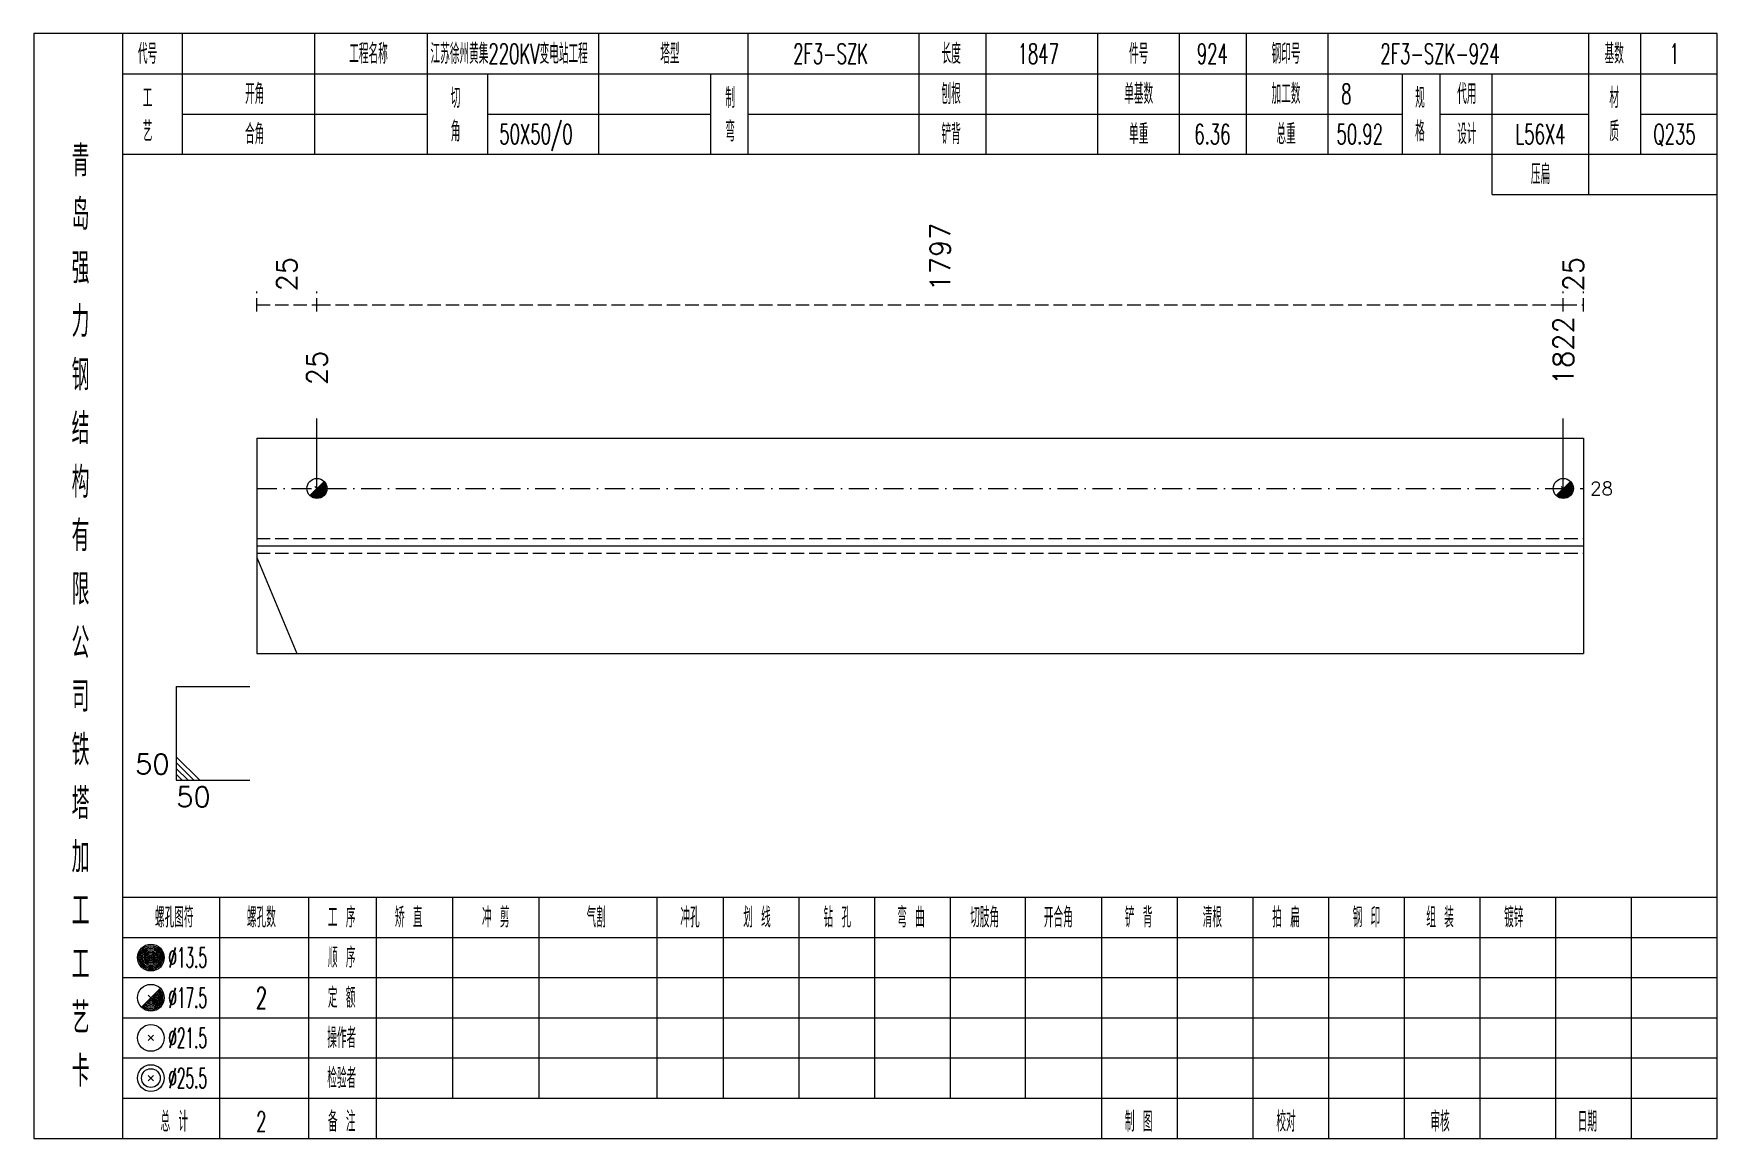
# Model space of a CAD drawing. Extents: x 0 to 4623, y -1159 to 4890.
# Drawn here: x 934.2 to 1185.6, y 675 to 840 of the extents above; entities that cross this region are included whole.
import ezdxf
from ezdxf.enums import TextEntityAlignment as Align

# ---------------------------------------------------------------- set-up
doc = ezdxf.new("R2010")
doc.units = 0
doc.header["$MEASUREMENT"] = 0
doc.linetypes.add('一点画线', pattern=[5.2, 3, -1, 0.2, -1])
doc.linetypes.add('虚线', pattern=[2.75, 2, -0.75])
doc.layers.get('0').update_dxf_attribs({"linetype": 'CONTINUOUS', "lineweight": 25})
for name, color, linetype, lineweight in [('1', 7, 'CONTINUOUS', 25), ('4', 7, 'CONTINUOUS', 25), ('5', 7, 'CONTINUOUS', 25)]:
    doc.layers.add(name, color=color, linetype=linetype, lineweight=lineweight)
doc.styles.get("Standard").update_dxf_attribs({"font": 'simplex.shx', "width": 0.7, "height": 3, "bigfont": 'gbhzfs.shx'})

msp = doc.modelspace()

# ---------------------------------------------------------------- texts
at = {"color": 8, "linetype": 'Continuous', "lineweight": 9}
for s, p in [('1797', (1069.55, 801.5)), ('25', (972, 801.5)), ('25', (1164.1, 801.5))]:
    msp.add_text(s, height=3, rotation=90, dxfattribs=at).set_placement(p, align=Align.MIDDLE_LEFT)
at = {"color": 7, "linetype": 'Continuous', "lineweight": 13}
for s, p in [('1822', (1162.6, 787.5)), ('25', (976.5, 787.5))]:
    msp.add_text(s, height=3, rotation=90, dxfattribs=at).set_placement(p, align=Align.MIDDLE_LEFT)
msp.add_text('28', height=2, dxfattribs=at).set_placement((1166.6, 772.071), align=Align.MIDDLE_LEFT)
msp.add_text('50', height=3, dxfattribs=at).set_placement((954.5, 728.5), align=Align.BOTTOM_RIGHT)
msp.add_text('50', height=3, dxfattribs=at).set_placement((955.5, 727.5), align=Align.TOP_LEFT)
at = {"layer": '4', "color": 1, "linetype": 'Continuous', "lineweight": 13}
for s, height, width, p in [('代号', 3, 0.6, (951.2, 837)), ('工程名称', 3, 0.6, (984.2, 837)), ('江苏徐州黄集220KV变电站工程', 3, 0.6, (1005.2, 837)), ('塔型', 3, 0.6, (1029.2, 837)), ('2F3-SZK', 3, 0.6, (1053.2, 837)), ('长度', 3, 0.6, (1071.2, 837)), ('1847', 3, 0.6, (1084.2, 837)), ('件号', 3, 0.6, (1099.2, 837)), ('924', 3, 0.6, (1110.2, 837)), ('钢印号', 3, 0.6, (1121.2, 837)), ('2F3-SZK-924', 3, 0.6, (1144.2, 837)), ('基数', 3, 0.6, (1170.2, 837)), ('1', 3, 0.6, (1179.2, 837)), ('开角', 3, 0.6, (967.2, 831)), ('制', 3, 0.6, (1038.2, 830.4)), ('刨根', 3, 0.6, (1071.2, 831)), ('单基数', 3, 0.6, (1099.2, 831)), ('加工数', 3, 0.6, (1121.2, 831)), ('8', 3, 0.6, (1130.2, 831)), ('规', 3, 0.6, (1141.2, 830.4)), ('代用', 3, 0.6, (1148.2, 831)), ('材', 3, 0.6, (1170.2, 830.4)), ('工', 3, 0.6, (951.2, 830.4)), ('切', 3, 0.6, (997.2, 830.4)), ('艺', 3, 0.6, (951.2, 825.4)), ('角', 3, 0.6, (997.2, 825.4)), ('弯', 3, 0.6, (1038.2, 825.4)), ('格', 3, 0.6, (1141.2, 825.4)), ('质', 3, 0.6, (1170.2, 825.4)), ('合角', 3, 0.6, (967.2, 825)), ('50X50/0', 3, 0.6, (1009.2, 825)), ('铲背', 3, 0.6, (1071.2, 825)), ('单重', 3, 0.6, (1099.2, 825)), ('6.36', 3, 0.6, (1110.2, 825)), ('总重', 3, 0.6, (1121.2, 825)), ('50.92', 3, 0.6, (1132.2, 825)), ('设计', 3, 0.6, (1148.2, 825)), ('L56X4', 3, 0.6, (1159.2, 825)), ('Q235', 3, 0.6, (1179.2, 825)), ('青', 4.6, 0.8, (941.2, 821)), ('压扁', 3, 0.6, (1159.2, 819)), ('岛', 4.6, 0.8, (941.2, 813)), ('强', 4.6, 0.8, (941.2, 805)), ('力', 4.6, 0.8, (941.2, 797)), ('钢', 4.6, 0.8, (941.2, 789)), ('结', 4.6, 0.8, (941.2, 781)), ('构', 4.6, 0.8, (941.2, 773)), ('有', 4.6, 0.8, (941.2, 765)), ('限', 4.6, 0.8, (941.2, 757)), ('公', 4.6, 0.8, (941.2, 749)), ('司', 4.6, 0.8, (941.2, 741)), ('铁', 4.6, 0.8, (941.2, 733)), ('塔', 4.6, 0.8, (941.2, 725)), ('加', 4.6, 0.8, (941.2, 717)), ('工', 4.6, 0.8, (941.2, 709)), ('螺孔图符', 3, 0.6, (955.2, 708)), ('螺孔数', 3, 0.6, (968.2, 708)), ('工 序', 3, 0.6, (980.2, 708)), ('矫 直', 3, 0.6, (990.2, 708)), ('冲 剪', 3, 0.6, (1003.2, 708)), ('气割', 3, 0.6, (1018.2, 708)), ('冲孔', 3, 0.6, (1032.2, 708)), ('划 线', 3, 0.6, (1042.2, 708)), ('钻 孔', 3, 0.6, (1054.2, 708)), ('弯 曲', 3, 0.6, (1065.2, 708)), ('切肢角', 3, 0.6, (1076.2, 708)), ('开合角', 3, 0.6, (1087.2, 708)), ('铲 背', 3, 0.6, (1099.2, 708)), ('清根', 3, 0.6, (1110.2, 708)), ('拍 扁', 3, 0.6, (1121.2, 708)), ('钢 印', 3, 0.6, (1133.2, 708)), ('组 装', 3, 0.6, (1144.2, 708)), ('镀锌', 3, 0.6, (1155.2, 708)), ('工', 4.6, 0.8, (941.2, 701)), ('%%C13.5', 3, 0.5, (957.2, 702)), ('顺 序', 3, 0.6, (980.2, 702)), ('%%C17.5', 3, 0.5, (957.2, 696)), ('2', 3.2, 0.6, (968.2, 696)), ('定 额', 3, 0.6, (980.2, 696)), ('艺', 4.6, 0.8, (941.2, 693)), ('%%C21.5', 3, 0.5, (957.2, 690)), ('操作者', 3, 0.6, (980.2, 690)), ('卡', 4.6, 0.8, (941.2, 685)), ('%%C25.5', 3, 0.5, (957.2, 684)), ('检验者', 3, 0.6, (980.2, 684)), ('总 计', 3, 0.6, (955.2, 677.5)), ('2', 3, 0.6, (968.2, 677.5)), ('备 注', 3, 0.6, (980.2, 677.5)), ('制 图', 3, 0.6, (1099.2, 677.5)), ('校对', 3, 0.6, (1121.2, 677.5)), ('审核', 3, 0.6, (1144.2, 677.5)), ('日期', 3, 0.6, (1166.2, 677.5))]:
    msp.add_text(s, height=height, dxfattribs=dict(at, width=width)).set_placement(p, align=Align.MIDDLE_CENTER)

# ---------------------------------------------------------------- blocks, each defined once
blk = doc.blocks.new('孔17.5')
at = {"layer": '5', "color": 7, "linetype": 'Continuous', "lineweight": 13}
for p, q in [((-0.707, -0.707), (0.707, 0.707)), ((-0.2, 0.2), (0.2, -0.2))]:
    blk.add_line(p, q, dxfattribs=at)
blk.add_circle((0, 0), 1, dxfattribs=at)
for radius in [0.9, 0.8, 0.7, 0.6, 0.5, 0.4, 0.3, 0.2, 0.1]:
    blk.add_arc((0, 0), radius, 225, 45, dxfattribs=at)

# ---------------------------------------------------------------- linework, layer by layer
at = {"color": 8, "linetype": '虚线', "lineweight": 9}
for p, q in [((967.5, 798.5), (967.5, 801.5)), ((967.5, 799.5), (976.5, 799.5)), ((976.5, 798.5), (976.5, 801.5)), ((976.5, 798.5), (976.5, 801.5)), ((976.5, 799.5), (1162.6, 799.5)), ((1162.6, 798.5), (1162.6, 801.5)), ((1162.6, 798.5), (1162.6, 801.5)), ((1162.6, 799.5), (1165.6, 799.5)), ((1165.6, 798.5), (1165.6, 801.5))]:
    msp.add_line(p, q, dxfattribs=at)
at = {"color": 7, "linetype": 'Continuous', "lineweight": 13}
for p, q in [((976.5, 772.071), (976.5, 782.5)), ((1162.6, 772.071), (1162.6, 782.5)), ((967.5, 761.778), (973.5, 747.429)), ((955.5, 742.5), (966.5, 742.5)), ((955.5, 742.5), (955.5, 728.5)), ((959, 728.5), (955.5, 732)), ((958.125, 728.5), (955.5, 731.125)), ((957.25, 728.5), (955.5, 730.25)), ((956.375, 728.5), (955.5, 729.375)), ((955.5, 728.5), (966.5, 728.5))]:
    msp.add_line(p, q, dxfattribs=at)
at = {"color": 7, "linetype": 'Continuous', "lineweight": 18}
for p, q in [((967.5, 779.571), (967.5, 747.429)), ((967.5, 779.571), (1165.6, 779.571)), ((1165.6, 779.571), (1165.6, 747.429)), ((967.5, 763.5), (1165.6, 763.5))]:
    msp.add_line(p, q, dxfattribs=at)
at = {"color": 3, "linetype": '一点画线', "lineweight": 13}
msp.add_line((967.5, 772.071), (1165.6, 772.071), dxfattribs=at)
at = {"color": 1, "linetype": '虚线', "lineweight": 18}
for p, q in [((967.5, 764.571), (1165.6, 764.571)), ((967.5, 762.429), (1165.6, 762.429))]:
    msp.add_line(p, q, dxfattribs=at)
at = {"layer": '1', "color": 7, "linetype": 'Continuous', "lineweight": 18}
msp.add_line((967.5, 747.429), (1165.6, 747.429), dxfattribs=at)
at = {"layer": '4', "color": 1, "linetype": 'Continuous', "lineweight": 18}
for p, q in [((947.5, 675), (947.5, 840)), ((956.4, 822), (956.4, 840)), ((976.2, 822), (976.2, 840)), ((993, 822), (993, 840)), ((1018.6, 822), (1018.6, 840)), ((1040.9, 822), (1040.9, 840)), ((1066.4, 822), (1066.4, 840)), ((1076.4, 822), (1076.4, 840)), ((1093.1, 822), (1093.1, 840)), ((1105.3, 822), (1105.3, 840)), ((1115.3, 822), (1115.3, 840)), ((1127.5, 822), (1127.5, 840)), ((1166.4, 816), (1166.4, 840)), ((1174.2, 822), (1174.2, 840)), ((947.5, 834), (1185.6, 834)), ((1002, 822), (1002, 834)), ((1035.3, 822), (1035.3, 834)), ((1138.6, 822), (1138.6, 834)), ((1144.2, 822), (1144.2, 834)), ((1152, 816), (1152, 834)), ((956.4, 828), (993, 828)), ((1002, 828), (1035.3, 828)), ((1040.9, 828), (1138.6, 828)), ((1144.2, 828), (1166.4, 828)), ((1174.2, 828), (1185.6, 828)), ((947.5, 822), (1185.6, 822)), ((1152, 816), (1185.6, 816)), ((947.5, 711), (1185.6, 711)), ((962, 675), (962, 711)), ((975.3, 675), (975.3, 711)), ((985.4, 675), (985.4, 711)), ((996.8, 681), (996.8, 711)), ((1009.7, 681), (1009.7, 711)), ((1027.3, 681), (1027.3, 711)), ((1037.2, 681), (1037.2, 711)), ((1048.5, 681), (1048.5, 711)), ((1059.8, 681), (1059.8, 711)), ((1071.1, 681), (1071.1, 711)), ((1082.3, 681), (1082.3, 711)), ((1093.7, 681), (1093.7, 711)), ((1105, 681), (1105, 711)), ((1116.3, 681), (1116.3, 711)), ((1127.6, 681), (1127.6, 711)), ((1138.9, 681), (1138.9, 711)), ((1150.2, 681), (1150.2, 711)), ((1161.5, 681), (1161.5, 711)), ((1172.8, 681), (1172.8, 711)), ((947.5, 705), (1185.6, 705)), ((947.5, 699), (1185.6, 699)), ((947.5, 693), (1185.6, 693)), ((947.5, 687), (1185.6, 687)), ((947.5, 681), (1185.6, 681)), ((1093.7, 675), (1093.7, 681)), ((1105, 675), (1105, 681)), ((1116.3, 675), (1116.3, 681)), ((1127.6, 675), (1127.6, 681)), ((1138.9, 675), (1138.9, 681)), ((1150.2, 675), (1150.2, 681)), ((1161.5, 675), (1161.5, 681)), ((1172.8, 675), (1172.8, 681))]:
    msp.add_line(p, q, dxfattribs=at)
at = {"layer": '4', "color": 7, "linetype": 'Continuous', "lineweight": 13}
for p, q in [((951.5, 701.8), (951.9, 702.2)), ((951.9, 701.8), (951.5, 702.2)), ((950.286, 694.586), (953.114, 697.414)), ((951.3, 696.4), (952.1, 695.6)), ((951.3, 689.6), (952.1, 690.4)), ((951.3, 690.4), (952.1, 689.6)), ((951.3, 683.6), (952.1, 684.4)), ((951.3, 684.4), (952.1, 683.6))]:
    msp.add_line(p, q, dxfattribs=at)
at = {"layer": '4', "color": 1, "linetype": 'Continuous', "lineweight": 18}
msp.add_lwpolyline([(934.2, 840), (934.2, 675), (1185.6, 675), (1185.6, 840)], close=True, dxfattribs=at)
at = {"layer": '4', "color": 7, "linetype": 'Continuous', "lineweight": 13}
for centre, radius in [((951.7, 702), 2), ((951.7, 702), 1.8), ((951.7, 702), 1.6), ((951.7, 702), 1.4), ((951.7, 702), 1.2), ((951.7, 702), 1), ((951.7, 702), 0.8), ((951.7, 702), 0.6), ((951.7, 702), 0.4), ((951.7, 702), 0.2), ((951.7, 696), 2), ((951.7, 690), 2), ((951.7, 684), 2), ((951.7, 684), 1.4)]:
    msp.add_circle(centre, radius, dxfattribs=at)
for radius in [1.8, 1.6, 1.4, 1.2, 1, 0.8, 0.6, 0.4, 0.2]:
    msp.add_arc((951.7, 696), radius, 225, 45, dxfattribs=at)

# ---------------------------------------------------------------- block references
at = {"color": 7, "linetype": 'Continuous', "lineweight": 13, "xscale": 1.5, "yscale": 1.5, "zscale": 1.5}
for p in [(976.5, 772.071), (1162.6, 772.071)]:
    msp.add_blockref('孔17.5', p, dxfattribs=at)

msp.set_redraw_order([(e.dxf.handle, doc.entitydb.next_handle()) for e in msp.query("TEXT MTEXT ATTDEF DIMENSION ARC_DIMENSION")])  # texts and dimensions are drawn at this point

doc.saveas('drawing.dxf')
